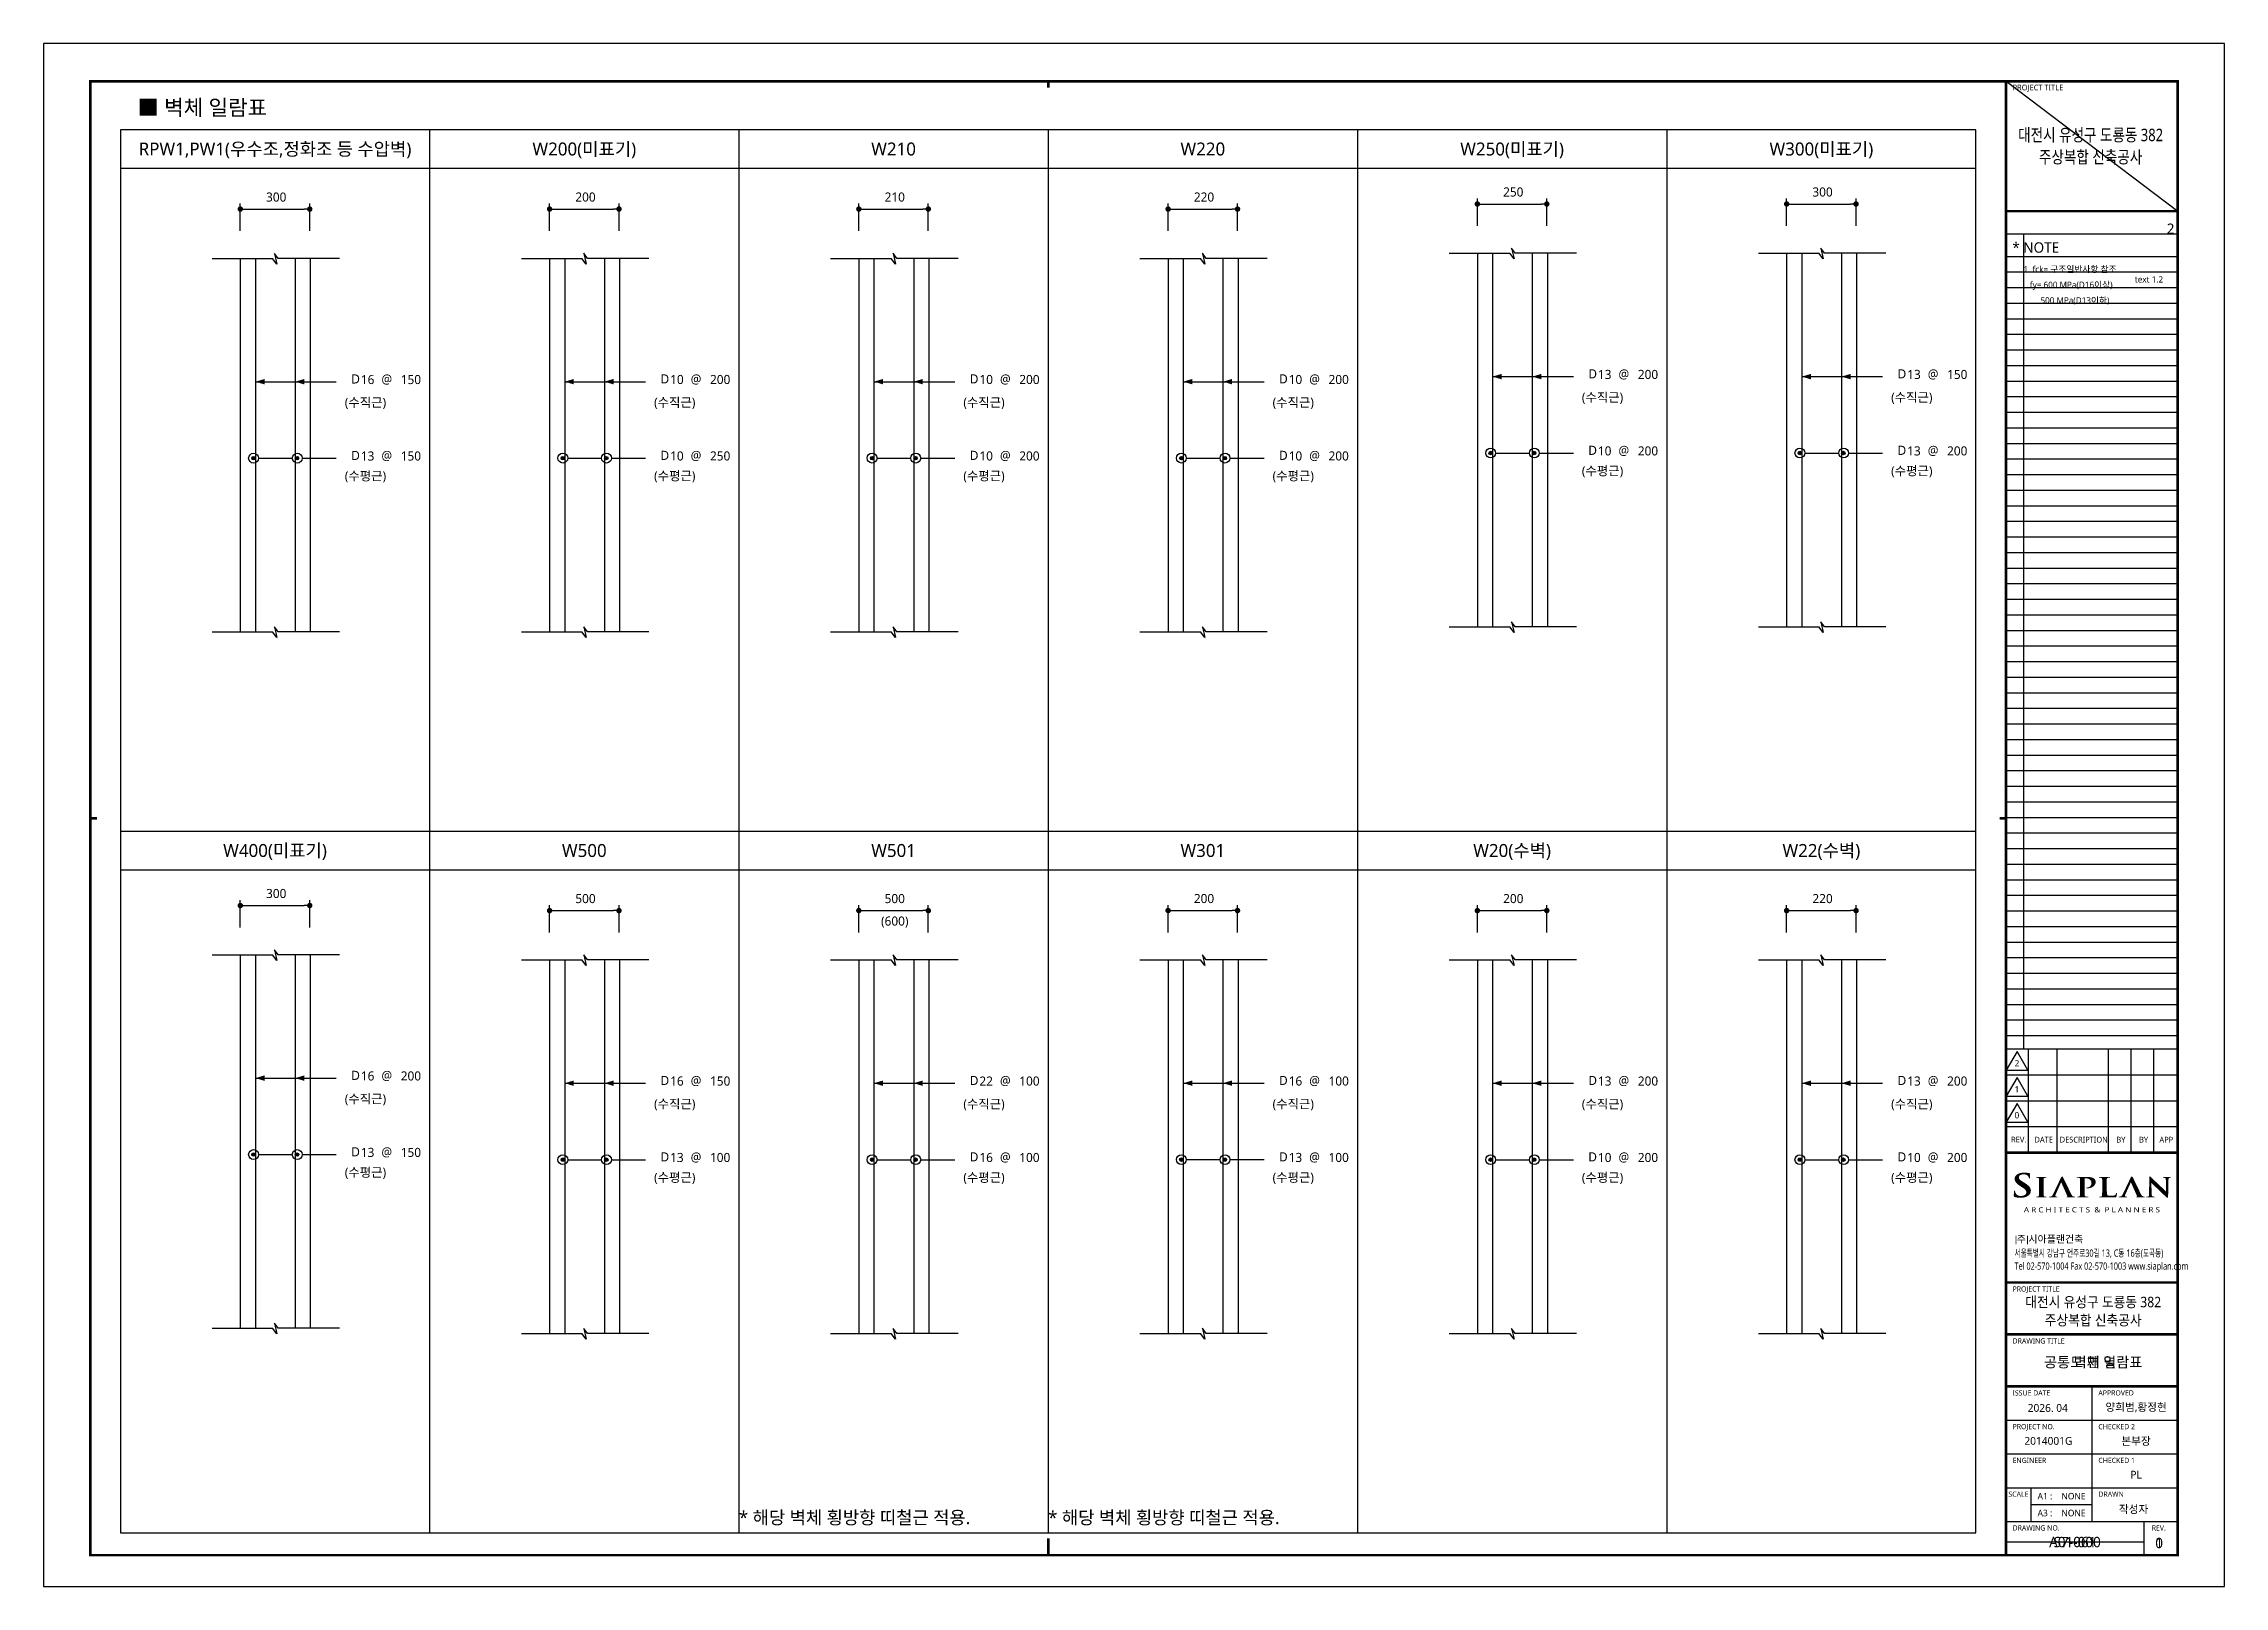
# Model space of a CAD drawing. Header units: millimetres. Extents: x 0 to 252030, y -124740 to 196020.
# Drawn here: x 25230 to 50430, y -35640 to -17820 of the extents above; entities that cross this region are included whole.
import ezdxf
from ezdxf.enums import TextEntityAlignment as Align

# ---------------------------------------------------------------- set-up
doc = ezdxf.new("R2010")
doc.units = ezdxf.units.MM
doc.header["$LTSCALE"] = 30
doc.layers.get('DEFPOINTS').update_dxf_attribs({"color": 142})
for name, color, linetype in [('0-SEC1', 3, 'Continuous'), ('AA-SHEET-TEXT', 3, 'Continuous'), ('S-TEXT', 3, 'Continuous'), ('S-TEXT-S-SYM', 6, 'Continuous'), ('S-철근', 3, 'Continuous'), ('TABLE-1', 3, 'Continuous'), ('TEX', 3, 'Continuous'), ('TEXT', 6, 'Continuous'), ('XR-FORM_(도룡동)$0$AA-SHEET', 9, 'Continuous'), ('XR-FORM_(도룡동)$0$Sheet', 7, 'Continuous'), ('XR-FORM_(도룡동)$0$Sheet-text', 3, 'Continuous'), ('XR-FORM_(도룡동)$0$TEXT', 3, 'Continuous')]:
    doc.layers.add(name, color=color, linetype=linetype)
doc.styles.add('XR-FORM$0$맑은고딕', font='malgun.ttf')
doc.styles.add('XR-FORM_(도룡동)$0$맑은고딕', font='malgun.ttf')
doc.styles.add('XR-FORM_(도룡동)$0$충북옥천_FORM$0$맑은고딕', font='malgun.ttf')
doc.styles.add('XR-FORM_(도룡동)$1$맑은고딕', font='malgun.ttf')
doc.styles.add('XR-FORM_(도룡동)$2$맑은고딕', font='malgun.ttf')
doc.styles.add('XR-FORM_(도룡동)$3$맑은고딕', font='malgun.ttf')
doc.styles.add('맑은 고딕', font='malgun.ttf')
doc.styles.add('맑은고딕', font='malgun.ttf')

msp = doc.modelspace()

# ---------------------------------------------------------------- texts
at = {"layer": 'AA-SHEET-TEXT'}
for s, style, p in [('공통 벽체 일람표', 'XR-FORM$0$맑은고딕', (48913.90026, -33050.0206)), ('S7-061', 'XR-FORM_(도룡동)$2$맑은고딕', (48703.50013, -35128.09032)), ('0', '맑은고딕', (49675.95675, -35138.92003))]:
    msp.add_text(s, height=120, dxfattribs=dict(at, style=style)).set_placement(p, align=Align.MIDDLE_CENTER)
for style, p in [('XR-FORM_(도룡동)$0$맑은고딕', (48825.41387, -34597.84788)), ('XR-FORM_(도룡동)$1$맑은고딕', (48825.41387, -34792.61602))]:
    msp.add_text('NONE', height=75, dxfattribs=dict(at, style=style)).set_placement(p, align=Align.MIDDLE_RIGHT)
at = {"layer": 'S-TEXT', "linetype": 'Continuous', "style": '맑은고딕'}
for s, p in [('300', (27917.90007, -19592.30335)), ('200', (31491.65007, -19591.79382)), ('210', (35065.40007, -19591.79382)), ('220', (38639.15007, -19591.79382)), ('250', (42212.90007, -19533.46636)), ('300', (45786.65007, -19533.46636)), ('300', (27917.90007, -27636.47484)), ('500', (31491.65007, -27695.31183)), ('500', (35065.40007, -27695.31183)), ('200', (38639.15007, -27694.80231)), ('200', (42212.90007, -27695.31183)), ('220', (45786.65007, -27695.31183)), ('(600)', (35065.40007, -27965.86495))]:
    msp.add_text(s, height=105, dxfattribs=at).set_placement(p, align=Align.MIDDLE)
at = {"layer": 'S-TEXT', "color": 0, "linetype": 'Continuous', "style": '맑은고딕'}
for s, p in [('16', (28974.35668, -21699.90877)), ('150', (29474.35668, -21699.90877)), ('10', (32548.10668, -21699.39925)), ('200', (33048.10668, -21699.39925)), ('10', (36121.85668, -21699.39925)), ('200', (36621.85668, -21699.39925)), ('10', (39695.60668, -21699.39925)), ('200', (40195.60668, -21699.39925)), ('13', (43269.35668, -21641.07178)), ('200', (43769.35668, -21641.07178)), ('13', (46843.10668, -21641.07178)), ('150', (47343.10668, -21641.07178)), ('13', (28974.04274, -22582.98936)), ('150', (29474.04274, -22582.98936)), ('10', (32547.79274, -22582.47984)), ('250', (33047.79274, -22582.47984)), ('10', (36121.54274, -22582.47984)), ('200', (36621.54274, -22582.47984)), ('10', (39695.29274, -22582.47984)), ('200', (40195.29274, -22582.47984)), ('10', (43269.04274, -22524.15237)), ('200', (43769.04274, -22524.15237)), ('13', (46842.79274, -22524.15237)), ('200', (47342.79274, -22524.15237)), ('16', (28974.35668, -29744.08027)), ('200', (29474.35668, -29744.08027)), ('16', (32548.10668, -29802.91726)), ('150', (33048.10668, -29802.91726)), ('22', (36121.85668, -29802.91726)), ('100', (36621.85668, -29802.91726)), ('16', (39695.60668, -29802.40773)), ('100', (40195.60668, -29802.40773)), ('13', (43269.35668, -29802.91726)), ('200', (43769.35668, -29802.91726)), ('13', (46843.10668, -29802.91726)), ('200', (47343.10668, -29802.91726)), ('13', (28974.04274, -30627.16086)), ('150', (29474.04274, -30627.16086)), ('13', (32547.79274, -30685.99785)), ('100', (33047.79274, -30685.99785)), ('16', (36121.54274, -30685.99785)), ('100', (36621.54274, -30685.99785)), ('13', (39695.29274, -30685.48832)), ('100', (40195.29274, -30685.48832)), ('10', (43269.04274, -30685.99785)), ('200', (43769.04274, -30685.99785)), ('10', (46842.79274, -30685.99785)), ('200', (47342.79274, -30685.99785))]:
    msp.add_text(s, height=105, dxfattribs=at).set_placement(p, align=Align.MIDDLE)
at = {"layer": 'TEX', "style": '맑은 고딕'}
for s, p in [('RPW1,PW1(우수조,정화조 등 수압벽)', (27904.12514, -19037.0165)), ('W200(미표기)', (31477.87514, -19037.0165)), ('W210', (35051.62514, -19037.0165)), ('W220', (38625.37514, -19037.0165)), ('W250(미표기)', (42199.12514, -19037.0165)), ('W300(미표기)', (45772.87514, -19037.0165)), ('W400(미표기)', (27904.12514, -27140.02499)), ('W500', (31477.87514, -27140.02499)), ('W501', (35051.62514, -27140.02499)), ('W301', (38625.37514, -27140.02499)), ('W20(수벽)', (42199.12514, -27140.02499)), ('W22(수벽)', (45772.87514, -27140.02499))]:
    msp.add_text(s, height=150, dxfattribs=at).set_placement(p, align=Align.MIDDLE_CENTER)
for s, p in [('1. fck= 구조일반사항 참조', (48109.3931, -20425.08095)), ('   fy= 600 MPa(D16이상) ', (48109.3931, -20605.08095)), ('        500 MPa(D13이하)', (48109.3931, -20785.08095))]:
    msp.add_text(s, height=72, dxfattribs=at).set_placement(p, align=Align.MIDDLE_LEFT)
at = {"layer": 'TEX', "linetype": 'Continuous', "style": '맑은고딕'}
for s, p in [('D       @    ', (29092.26317, -21699.90877)), ('D       @    ', (32666.01317, -21699.39925)), ('D       @    ', (36239.76317, -21699.39925)), ('D       @    ', (39813.51317, -21699.39925)), ('D       @    ', (43387.26317, -21641.07178)), ('D       @    ', (46961.01317, -21641.07178)), ('(수직근)', (28949.17919, -21969.1464)), ('(수직근)', (32522.92919, -21968.63687)), ('(수직근)', (36096.67919, -21968.63687)), ('(수직근)', (39670.42919, -21968.63687)), ('(수직근)', (43244.17919, -21910.3094)), ('(수직근)', (46817.92919, -21910.3094)), ('D       @    ', (29091.94923, -22582.98936)), ('D       @    ', (32665.69923, -22582.47984)), ('D       @    ', (36239.44923, -22582.47984)), ('D       @    ', (39813.19923, -22582.47984)), ('D       @    ', (43386.94923, -22524.15237)), ('D       @    ', (46960.69923, -22524.15237)), ('(수평근)', (28949.17919, -22818.06444)), ('(수평근)', (32522.92919, -22817.55492)), ('(수평근)', (36096.67919, -22817.55492)), ('(수평근)', (39670.42919, -22817.55492)), ('(수평근)', (43244.17919, -22759.22745)), ('(수평근)', (46817.92919, -22759.22745)), ('D       @    ', (29092.26317, -29744.08027)), ('(수직근)', (28949.17919, -30013.31789)), ('D       @    ', (32666.01317, -29802.91726)), ('D       @    ', (36239.76317, -29802.91726)), ('D       @    ', (39813.51317, -29802.40773)), ('D       @    ', (43387.26317, -29802.91726)), ('D       @    ', (46961.01317, -29802.91726)), ('(수직근)', (32522.92919, -30072.15488)), ('(수직근)', (36096.67919, -30072.15488)), ('(수직근)', (39670.42919, -30071.64535)), ('(수직근)', (43244.17919, -30072.15488)), ('(수직근)', (46817.92919, -30072.15488)), ('D       @    ', (29091.94923, -30627.16086)), ('D       @    ', (32665.69923, -30685.99785)), ('D       @    ', (36239.44923, -30685.99785)), ('D       @    ', (39813.19923, -30685.48832)), ('D       @    ', (43386.94923, -30685.99785)), ('D       @    ', (46960.69923, -30685.99785)), ('(수평근)', (28949.17919, -30862.23594)), ('(수평근)', (32522.92919, -30921.07293)), ('(수평근)', (36096.67919, -30921.07293)), ('(수평근)', (39670.42919, -30920.5634)), ('(수평근)', (43244.17919, -30921.07293)), ('(수평근)', (46817.92919, -30921.07293))]:
    msp.add_text(s, height=105, dxfattribs=at).set_placement(p, align=Align.MIDDLE)
at = {"layer": 'TEX', "style": '맑은고딕'}
for p in [(33264.75014, -34920.50857), (36838.50014, -34920.50857)]:
    msp.add_text('* 해당 벽체 횡방향 띠철근 적용.', height=150, dxfattribs=at).set_placement(p)
at = {"layer": 'TEXT', "style": '맑은 고딕'}
msp.add_text('■ 벽체 일람표', height=180, dxfattribs=at).set_placement((26316.07557, -18559.02203), align=Align.MIDDLE_LEFT)

# ---------------------------------------------------------------- blocks, each defined once
blk = doc.blocks.new('XR-FORM_(도룡동)$0$S')
at = {"layer": 'XR-FORM_(도룡동)$0$Sheet'}
h = blk.add_hatch(color=6, dxfattribs=at)
edge = h.paths.add_edge_path()
edge.add_spline(control_points=[(76338, 15545), (76338, 15545), (76295, 15571), (76295, 15571), (76172, 15645), (76132, 15687), (76132, 15744), (76132, 15817), (76203, 15865), (76313, 15865), (76409, 15865), (76454, 15832), (76479, 15807), (76511, 15775), (76518, 15737), (76518, 15729), (76518, 15711), (76524, 15702), (76538, 15702), (76557, 15702), (76559, 15724), (76559, 15744), (76559, 15811), (76562, 15848), (76564, 15870), (76564, 15870), (76565, 15890), (76565, 15890), (76565, 15905), (76548, 15908), (76540, 15909), (76494, 15919), (76430, 15930), (76333, 15930), (76119, 15930), (75970, 15833), (75970, 15695), (75970, 15588), (76037, 15502), (76202, 15401), (76202, 15401), (76273, 15357), (76273, 15357), (76398, 15281), (76423, 15225), (76423, 15165), (76423, 15099), (76352, 15030), (76220, 15030), (76155, 15030), (76041, 15045), (76002, 15150), (75994, 15172), (75988, 15197), (75988, 15211), (75988, 15217), (75988, 15236), (75968, 15236), (75948, 15236), (75946, 15209), (75945, 15201), (75945, 15201), (75945, 15197), (75945, 15197), (75943, 15174), (75938, 15104), (75938, 15040), (75938, 15011), (75943, 15004), (75970, 14994), (76035, 14972), (76103, 14962), (76198, 14962), (76298, 14962), (76379, 14979), (76447, 15013), (76575, 15079), (76595, 15177), (76595, 15230), (76595, 15347), (76528, 15430), (76338, 15545)], knot_values=[0, 0, 0, 0, 1, 1, 1, 2, 2, 2, 3, 3, 3, 4, 4, 4, 5, 5, 5, 6, 6, 6, 7, 7, 7, 8, 8, 8, 9, 9, 9, 10, 10, 10, 11, 11, 11, 12, 12, 12, 13, 13, 13, 14, 14, 14, 15, 15, 15, 16, 16, 16, 17, 17, 17, 18, 18, 18, 19, 19, 19, 20, 20, 20, 21, 21, 21, 22, 22, 22, 23, 23, 23, 24, 24, 24, 25, 25, 25, 26, 26, 26, 27, 27, 27, 27], degree=3, periodic=0)
h = blk.add_hatch(color=6, dxfattribs=at)
edge = h.paths.add_edge_path()
edge.add_spline(control_points=[(77180, 15007), (77180, 15007), (77166, 15007), (77166, 15007), (77156, 15007), (77148, 15007), (77134, 15009), (77098, 15014), (77093, 15029), (77089, 15056), (77084, 15098), (77084, 15641), (77086, 15677), (77089, 15714), (77100, 15725), (77131, 15729), (77143, 15731), (77153, 15732), (77163, 15732), (77163, 15732), (77180, 15732), (77180, 15732), (77188, 15732), (77195, 15739), (77195, 15747), (77195, 15755), (77188, 15761), (77180, 15761), (77180, 15761), (76814, 15761), (76814, 15761), (76806, 15761), (76800, 15755), (76800, 15747), (76800, 15739), (76806, 15732), (76814, 15732), (76814, 15732), (76832, 15732), (76832, 15732), (76847, 15732), (76860, 15730), (76871, 15728), (76897, 15723), (76909, 15710), (76912, 15677), (76912, 15677), (76912, 15677), (76912, 15677), (76914, 15650), (76915, 15103), (76908, 15057), (76904, 15025), (76895, 15014), (76873, 15011), (76858, 15008), (76843, 15007), (76827, 15007), (76826, 15007), (76814, 15007), (76814, 15007), (76806, 15007), (76800, 15000), (76800, 14992), (76800, 14984), (76806, 14977), (76814, 14977), (76814, 14977), (77180, 14977), (77180, 14977), (77188, 14977), (77195, 14984), (77195, 14992), (77195, 15000), (77188, 15007), (77180, 15007)], knot_values=[0, 0, 0, 0, 1, 1, 1, 2, 2, 2, 3, 3, 3, 4, 4, 4, 5, 5, 5, 6, 6, 6, 7, 7, 7, 8, 8, 8, 9, 9, 9, 10, 10, 10, 11, 11, 11, 12, 12, 12, 13, 13, 13, 14, 14, 14, 15, 15, 15, 16, 16, 16, 17, 17, 17, 18, 18, 18, 19, 19, 19, 20, 20, 20, 21, 21, 21, 22, 22, 22, 23, 23, 23, 24, 24, 24, 25, 25, 25, 25], degree=3, periodic=0)
h = blk.add_hatch(color=6, dxfattribs=at)
edge = h.paths.add_edge_path()
edge.add_spline(control_points=[(78289, 15008), (78289, 15008), (78256, 15008), (78256, 15008), (78252, 15008), (78248, 15009), (78243, 15010), (78220, 15014), (78192, 15028), (78158, 15085), (78158, 15085), (77848, 15727), (77836, 15749), (77824, 15773), (77816, 15784), (77802, 15784), (77787, 15784), (77771, 15771), (77757, 15741), (77757, 15741), (77450, 15097), (77450, 15097), (77424, 15042), (77401, 15015), (77350, 15010), (77342, 15009), (77328, 15008), (77317, 15008), (77317, 15008), (77304, 15008), (77304, 15008), (77298, 15008), (77292, 15002), (77292, 14994), (77292, 14987), (77298, 14980), (77304, 14980), (77304, 14980), (77609, 14980), (77609, 14980), (77615, 14980), (77621, 14987), (77621, 14994), (77621, 15002), (77615, 15008), (77609, 15008), (77609, 15008), (77576, 15008), (77576, 15008), (77539, 15008), (77534, 15021), (77534, 15033), (77534, 15044), (77540, 15068), (77552, 15094), (77552, 15094), (77762, 15561), (77762, 15561), (77762, 15561), (78005, 15016), (78004, 15016), (78005, 15014), (78005, 15012), (78004, 15010), (78003, 15008), (78001, 15008), (77998, 15008), (77998, 15008), (77984, 15008), (77984, 15008), (77978, 15008), (77972, 15002), (77972, 14994), (77972, 14987), (77978, 14980), (77984, 14980), (77984, 14980), (78289, 14980), (78289, 14980), (78295, 14980), (78301, 14987), (78301, 14994), (78301, 15002), (78295, 15008), (78289, 15008)], knot_values=[0, 0, 0, 0, 1, 1, 1, 2, 2, 2, 3, 3, 3, 4, 4, 4, 5, 5, 5, 6, 6, 6, 7, 7, 7, 8, 8, 8, 9, 9, 9, 10, 10, 10, 11, 11, 11, 12, 12, 12, 13, 13, 13, 14, 14, 14, 15, 15, 15, 16, 16, 16, 17, 17, 17, 18, 18, 18, 19, 19, 19, 20, 20, 20, 21, 21, 21, 22, 22, 22, 23, 23, 23, 24, 24, 24, 25, 25, 25, 26, 26, 26, 27, 27, 27, 28, 28, 28, 28], degree=3, periodic=0)
h = blk.add_hatch(color=250, dxfattribs=at)
edge = h.paths.add_edge_path()
edge.add_spline(control_points=[(78762, 15355), (78740, 15355), (78721, 15354), (78721, 15339), (78721, 15329), (78732, 15327), (78739, 15326), (78739, 15326), (78761, 15325), (78768, 15325), (78956, 15325), (79092, 15431), (79092, 15577), (79092, 15629), (79059, 15678), (79025, 15703), (79003, 15719), (78945, 15762), (78781, 15762), (78781, 15762), (78772, 15762), (78771, 15762), (78771, 15762), (78376, 15762), (78376, 15762), (78367, 15762), (78360, 15756), (78360, 15748), (78360, 15740), (78367, 15734), (78376, 15734), (78376, 15734), (78423, 15734), (78423, 15734), (78429, 15733), (78435, 15733), (78438, 15732), (78480, 15725), (78488, 15709), (78491, 15677), (78491, 15677), (78491, 15677), (78491, 15677), (78493, 15651), (78494, 15108), (78487, 15062), (78481, 15030), (78474, 15013), (78453, 15010), (78437, 15007), (78422, 15006), (78407, 15006), (78406, 15006), (78396, 15006), (78396, 15006), (78387, 15006), (78380, 14999), (78380, 14991), (78380, 14983), (78387, 14977), (78396, 14977), (78396, 14977), (78791, 14977), (78791, 14977), (78800, 14977), (78807, 14983), (78807, 14991), (78807, 14999), (78800, 15006), (78791, 15006), (78791, 15006), (78781, 15006), (78781, 15006), (78761, 15006), (78733, 15008), (78715, 15010), (78681, 15013), (78672, 15031), (78668, 15061), (78662, 15105), (78662, 15684), (78662, 15690), (78662, 15699), (78664, 15704), (78669, 15705), (78679, 15708), (78707, 15709), (78729, 15709), (78757, 15709), (78810, 15704), (78857, 15670), (78924, 15623), (78931, 15562), (78931, 15520), (78931, 15418), (78833, 15355), (78762, 15355)], knot_values=[0, 0, 0, 0, 1, 1, 1, 2, 2, 2, 3, 3, 3, 4, 4, 4, 5, 5, 5, 6, 6, 6, 7, 7, 7, 8, 8, 8, 9, 9, 9, 10, 10, 10, 11, 11, 11, 12, 12, 12, 13, 13, 13, 14, 14, 14, 15, 15, 15, 16, 16, 16, 17, 17, 17, 18, 18, 18, 19, 19, 19, 20, 20, 20, 21, 21, 21, 22, 22, 22, 23, 23, 23, 24, 24, 24, 25, 25, 25, 26, 26, 26, 27, 27, 27, 28, 28, 28, 29, 29, 29, 30, 30, 30, 31, 31, 31, 32, 32, 32, 32], degree=3, periodic=0)
h = blk.add_hatch(color=250, dxfattribs=at)
edge = h.paths.add_edge_path()
edge.add_spline(control_points=[(79896, 15147), (79880, 15147), (79878, 15134), (79877, 15128), (79875, 15109), (79860, 15082), (79845, 15069), (79815, 15043), (79768, 15042), (79696, 15042), (79592, 15042), (79561, 15049), (79541, 15063), (79541, 15063), (79541, 15063), (79541, 15063), (79522, 15076), (79515, 15314), (79515, 15460), (79515, 15617), (79515, 15645), (79518, 15677), (79521, 15714), (79532, 15724), (79562, 15729), (79578, 15731), (79599, 15732), (79612, 15732), (79620, 15732), (79633, 15732), (79638, 15739), (79640, 15742), (79641, 15745), (79641, 15748), (79641, 15756), (79634, 15762), (79626, 15762), (79626, 15762), (79235, 15762), (79235, 15762), (79226, 15762), (79220, 15756), (79220, 15748), (79220, 15743), (79222, 15738), (79227, 15736), (79227, 15735), (79229, 15735), (79229, 15734), (79235, 15732), (79243, 15732), (79247, 15732), (79265, 15732), (79280, 15731), (79290, 15729), (79331, 15722), (79340, 15709), (79342, 15677), (79344, 15651), (79345, 15108), (79338, 15062), (79332, 15030), (79326, 15013), (79304, 15010), (79290, 15007), (79276, 15006), (79262, 15006), (79262, 15006), (79245, 15006), (79245, 15006), (79237, 15006), (79230, 14999), (79230, 14991), (79230, 14983), (79237, 14977), (79245, 14977), (79245, 14977), (79615, 14977), (79615, 14977), (79615, 14977), (79805, 14976), (79805, 14976), (79874, 14976), (79882, 14981), (79891, 15006), (79901, 15036), (79910, 15113), (79910, 15125), (79910, 15135), (79910, 15147), (79896, 15147)], knot_values=[0, 0, 0, 0, 1, 1, 1, 2, 2, 2, 3, 3, 3, 4, 4, 4, 5, 5, 5, 6, 6, 6, 7, 7, 7, 8, 8, 8, 9, 9, 9, 10, 10, 10, 11, 11, 11, 12, 12, 12, 13, 13, 13, 14, 14, 14, 15, 15, 15, 16, 16, 16, 17, 17, 17, 18, 18, 18, 19, 19, 19, 20, 20, 20, 21, 21, 21, 22, 22, 22, 23, 23, 23, 24, 24, 24, 25, 25, 25, 26, 26, 26, 27, 27, 27, 28, 28, 28, 29, 29, 29, 30, 30, 30, 30], degree=3, periodic=0)
h = blk.add_hatch(color=250, dxfattribs=at)
edge = h.paths.add_edge_path()
edge.add_spline(control_points=[(80974, 15008), (80974, 15008), (80942, 15008), (80942, 15008), (80937, 15008), (80933, 15009), (80928, 15010), (80905, 15014), (80878, 15028), (80843, 15085), (80843, 15085), (80533, 15727), (80521, 15749), (80509, 15773), (80501, 15784), (80487, 15784), (80472, 15784), (80457, 15771), (80442, 15741), (80442, 15741), (80135, 15097), (80135, 15097), (80109, 15042), (80086, 15015), (80035, 15010), (80027, 15009), (80013, 15008), (80002, 15008), (80002, 15008), (79989, 15008), (79989, 15008), (79983, 15008), (79977, 15002), (79977, 14994), (79977, 14987), (79983, 14980), (79989, 14980), (79989, 14980), (80294, 14980), (80294, 14980), (80300, 14980), (80306, 14987), (80306, 14994), (80306, 15002), (80300, 15008), (80294, 15008), (80294, 15008), (80261, 15008), (80261, 15008), (80224, 15008), (80219, 15021), (80219, 15033), (80219, 15044), (80225, 15068), (80237, 15094), (80237, 15094), (80447, 15561), (80447, 15561), (80447, 15561), (80690, 15016), (80690, 15016), (80690, 15014), (80690, 15012), (80689, 15010), (80688, 15008), (80686, 15008), (80683, 15008), (80683, 15008), (80669, 15008), (80669, 15008), (80663, 15008), (80657, 15002), (80657, 14994), (80657, 14987), (80663, 14980), (80669, 14980), (80669, 14980), (80974, 14980), (80974, 14980), (80980, 14980), (80986, 14987), (80986, 14994), (80986, 15002), (80980, 15008), (80974, 15008)], knot_values=[0, 0, 0, 0, 1, 1, 1, 2, 2, 2, 3, 3, 3, 4, 4, 4, 5, 5, 5, 6, 6, 6, 7, 7, 7, 8, 8, 8, 9, 9, 9, 10, 10, 10, 11, 11, 11, 12, 12, 12, 13, 13, 13, 14, 14, 14, 15, 15, 15, 16, 16, 16, 17, 17, 17, 18, 18, 18, 19, 19, 19, 20, 20, 20, 21, 21, 21, 22, 22, 22, 23, 23, 23, 24, 24, 24, 25, 25, 25, 26, 26, 26, 27, 27, 27, 28, 28, 28, 28], degree=3, periodic=0)
h = blk.add_hatch(color=250, dxfattribs=at)
edge = h.paths.add_edge_path()
edge.add_spline(control_points=[(81976, 15761), (81976, 15761), (81692, 15761), (81692, 15761), (81686, 15761), (81681, 15755), (81681, 15747), (81681, 15739), (81686, 15732), (81692, 15732), (81692, 15732), (81700, 15732), (81702, 15732), (81718, 15732), (81744, 15732), (81760, 15726), (81783, 15717), (81794, 15705), (81795, 15641), (81795, 15641), (81806, 15233), (81806, 15224), (81806, 15224), (81806, 15202), (81806, 15202), (81797, 15210), (81212, 15762), (81212, 15762), (81199, 15775), (81187, 15784), (81176, 15784), (81158, 15784), (81158, 15750), (81158, 15740), (81158, 15740), (81148, 15134), (81148, 15134), (81147, 15045), (81143, 15018), (81117, 15011), (81101, 15006), (81079, 15006), (81068, 15006), (81067, 15006), (81057, 15006), (81057, 15006), (81051, 15006), (81046, 14999), (81046, 14991), (81046, 14983), (81051, 14976), (81057, 14976), (81057, 14976), (81353, 14976), (81353, 14976), (81359, 14976), (81364, 14983), (81364, 14991), (81364, 14999), (81359, 15006), (81353, 15006), (81353, 15006), (81342, 15006), (81340, 15006), (81324, 15006), (81303, 15006), (81284, 15013), (81268, 15018), (81251, 15035), (81248, 15122), (81248, 15122), (81237, 15522), (81236, 15534), (81241, 15530), (81780, 15014), (81821, 14978), (81833, 14966), (81851, 14966), (81864, 14966), (81880, 14966), (81882, 14986), (81882, 15002), (81882, 15002), (81894, 15649), (81894, 15649), (81895, 15706), (81903, 15722), (81931, 15729), (81944, 15732), (81952, 15732), (81963, 15732), (81965, 15732), (81976, 15732), (81976, 15732), (81982, 15732), (81987, 15739), (81987, 15747), (81987, 15755), (81982, 15761), (81976, 15761)], knot_values=[0, 0, 0, 0, 1, 1, 1, 2, 2, 2, 3, 3, 3, 4, 4, 4, 5, 5, 5, 6, 6, 6, 7, 7, 7, 8, 8, 8, 9, 9, 9, 10, 10, 10, 11, 11, 11, 12, 12, 12, 13, 13, 13, 14, 14, 14, 15, 15, 15, 16, 16, 16, 17, 17, 17, 18, 18, 18, 19, 19, 19, 20, 20, 20, 21, 21, 21, 22, 22, 22, 23, 23, 23, 24, 24, 24, 25, 25, 25, 26, 26, 26, 27, 27, 27, 28, 28, 28, 29, 29, 29, 30, 30, 30, 31, 31, 31, 32, 32, 32, 33, 33, 33, 33], degree=3, periodic=0)
at = {"layer": 'DEFPOINTS'}
for p, q in [((75750, 52950), (82250, 52950)), ((75640, 52073), (82226, 52073)), ((76315, 52073), (76315, 20700)), ((82250, 51196), (75640, 51196)), ((82250, 50596), (75640, 50596)), ((82250, 49996), (75640, 49996)), ((82250, 49396), (75640, 49396)), ((82250, 48796), (75640, 48796)), ((82250, 48196), (75640, 48196)), ((82250, 47596), (75640, 47596)), ((82250, 46996), (75640, 46996)), ((82250, 46396), (75640, 46396)), ((82250, 45796), (75640, 45796)), ((82250, 45196), (75640, 45196)), ((82250, 44596), (75640, 44596)), ((82250, 43996), (75640, 43996)), ((82250, 43396), (75640, 43396)), ((82250, 42796), (75640, 42796)), ((82250, 42196), (75640, 42196)), ((82250, 41596), (75640, 41596)), ((82250, 40996), (75640, 40996)), ((82250, 40396), (75640, 40396)), ((82250, 39796), (75640, 39796)), ((82250, 39196), (75640, 39196)), ((82250, 38596), (75640, 38596)), ((82250, 37996), (75640, 37996)), ((82250, 37396), (75640, 37396)), ((82250, 36796), (75640, 36796)), ((82250, 36196), (75640, 36196)), ((82250, 35596), (75640, 35596)), ((82250, 34996), (75640, 34996)), ((82250, 34396), (75640, 34396)), ((82250, 33796), (75640, 33796)), ((82250, 33196), (75640, 33196)), ((82250, 32596), (75640, 32596)), ((82250, 31996), (75640, 31996)), ((82250, 31396), (75640, 31396)), ((82250, 30796), (75640, 30796)), ((82250, 30196), (75640, 30196)), ((82250, 29596), (75640, 29596)), ((82250, 28996), (75640, 28996)), ((82250, 28396), (75640, 28396)), ((82250, 27796), (75640, 27796)), ((82250, 27196), (75640, 27196)), ((82250, 26596), (75640, 26596)), ((82250, 25996), (75640, 25996)), ((82250, 25396), (75640, 25396)), ((82250, 24796), (75640, 24796)), ((82250, 24196), (75640, 24196)), ((82250, 23596), (75640, 23596)), ((82250, 22996), (75640, 22996)), ((82250, 22396), (75640, 22396)), ((82250, 21796), (75640, 21796)), ((82250, 21196), (75640, 21196)), ((80950, 1706), (75640, 1706))]:
    blk.add_line(p, q, dxfattribs=at)
at = {"layer": 'XR-FORM_(도룡동)$0$AA-SHEET', "const_width": 99.9}
blk.add_lwpolyline([(75750, 52950), (82250, 52950)], dxfattribs=at)
at = {"layer": 'XR-FORM_(도룡동)$0$Sheet'}
for p, q in [((75590, 20700), (82204, 20700)), ((76490, 20700), (76490, 16700)), ((77590, 20700), (77590, 16700)), ((79575, 20700), (79575, 16700)), ((80450, 20700), (80450, 16700)), ((81325, 20700), (81325, 16700)), ((75640, 19700), (82254, 19700)), ((75640, 18700), (82254, 18700)), ((75640, 17700), (82254, 17700)), ((78945, 7700), (78945, 2500)), ((75640, 6400), (82250, 6400)), ((75640, 5100), (82250, 5100)), ((75640, 3800), (82250, 3800)), ((76591, 3798), (76591, 2500)), ((76591, 3149), (78945, 3149)), ((75640, 2500), (82250, 2500)), ((80950, 2500), (80950, 1200))]:
    blk.add_line(p, q, dxfattribs=at)
at = {"layer": 'XR-FORM_(도룡동)$0$Sheet', "const_width": 100}
blk.add_lwpolyline([(1850, 57950), (82250, 57950), (82250, 1200), (1850, 1200)], close=True, dxfattribs=at)
at = {"layer": 'XR-FORM_(도룡동)$0$Sheet', "linetype": 'Continuous', "const_width": 100}
for points in [[(38745, 57950), (38745, 57700)], [(2100, 29575), (1850, 29575)], [(75640, 29575), (75390, 29575)], [(38745, 1846), (38745, 1200)]]:
    blk.add_lwpolyline(points, dxfattribs=at)
at = {"layer": 'XR-FORM_(도룡동)$0$Sheet', "const_width": 100}
for points in [[(75640, 57950), (75640, 1200)], [(75640, 52950), (82250, 52950)], [(75640, 16700), (82250, 16700)], [(75640, 11700), (82250, 11700)], [(75640, 9700), (82250, 9700)], [(75640, 7700), (82250, 7700)]]:
    blk.add_lwpolyline(points, dxfattribs=at)
at = {"layer": 'XR-FORM_(도룡동)$0$Sheet'}
for points in [[(76065, 20589), (75650, 19869), (76481, 19869)], [(76065, 19589), (75650, 18869), (76481, 18869)], [(76065, 18589), (75650, 17869), (76481, 17869)]]:
    blk.add_lwpolyline(points, close=True, dxfattribs=at)
at = {"layer": 'XR-FORM_(도룡동)$0$Sheet', "color": 3, "const_width": 28}
for points in [[(76026, 13508), (76026, 13172)], [(76466, 13508), (76466, 13172)]]:
    blk.add_lwpolyline(points, dxfattribs=at)
at = {"layer": 'DEFPOINTS', "style": 'XR-FORM_(도룡동)$3$맑은고딕'}
blk.add_text('2', height=400, dxfattribs=at).set_placement((82126, 52273), align=Align.MIDDLE_RIGHT)
blk.add_text('text 1.2', height=240, dxfattribs=at).set_placement((80599, 50202))
blk.add_text('도 면 명', height=400, dxfattribs=at).set_placement((78996, 8633), align=Align.MIDDLE_CENTER)
at = {"layer": 'XR-FORM_(도룡동)$0$Sheet', "style": 'XR-FORM_(도룡동)$3$맑은고딕'}
for s, height, p in [('PROJECT TITLE', 220, (75890, 57600)), ('PROJECT TITLE', 200, (75890, 11350)), ('DRAWING TITLE', 200, (75890, 9350)), ('ISSUE DATE', 200, (75890, 7350)), ('APPROVED', 200, (79195, 7350)), ('PROJECT NO. ', 200, (75890, 6050)), ('CHECKED 2 ', 200, (79195, 6050)), ('ENGINEER', 200, (75890, 4750)), ('CHECKED 1 ', 200, (79195, 4750)), ('SCALE', 200, (75730, 3450)), ('DRAWN', 200, (79195, 3450)), ('DRAWING NO.', 200, (75890, 2150)), ('REV.', 200, (81250, 2150))]:
    blk.add_text(s, height=height, dxfattribs=at).set_placement(p)
for s, height, p in [('2', 240, (76059, 20140)), ('1', 240, (76059, 19140)), ('0', 240, (76059, 18140)), (' REV.', 220, (76090, 17200)), ('DATE', 220, (77090, 17200)), ('DESCRIPTION', 220, (78632, 17200)), ('BY', 220, (80062, 17200)), ('BY', 220, (80938, 17200)), ('APP', 220, (81812, 17200))]:
    blk.add_text(s, height=height, dxfattribs=at).set_placement(p, align=Align.MIDDLE)
at = {"layer": 'XR-FORM_(도룡동)$0$Sheet', "color": 3, "style": 'XR-FORM_(도룡동)$3$맑은고딕', "width": 1.2}
blk.add_text('A R C H I T E C T S  &  P L A N N E R S', height=200, dxfattribs=at).set_placement((78947, 14500), align=Align.MIDDLE_CENTER)
at = {"layer": 'XR-FORM_(도룡동)$0$Sheet', "color": 3, "style": 'XR-FORM_(도룡동)$3$맑은고딕'}
blk.add_text('주 시아플랜건축', height=280, dxfattribs=at).set_placement((76057, 13372), align=Align.MIDDLE_LEFT)
at = {"layer": 'XR-FORM_(도룡동)$0$Sheet', "color": 3, "style": 'XR-FORM_(도룡동)$3$맑은고딕', "width": 0.65}
for s, p in [('서울특별시 강남구 언주로30길 13, C동 16층(도곡동)', (75966, 12833)), ('Tel 02-570-1004 Fax 02-570-1003 www.siaplan.com', (75966, 12333))]:
    blk.add_text(s, height=280, dxfattribs=at).set_placement(p, align=Align.MIDDLE_LEFT)
at = {"layer": 'XR-FORM_(도룡동)$0$Sheet-text', "style": 'XR-FORM_(도룡동)$3$맑은고딕'}
blk.add_text('* NOTE', height=400, dxfattribs=at).set_placement((75881, 51550), align=Align.MIDDLE_LEFT)
at = {"layer": 'XR-FORM_(도룡동)$0$TEXT'}
for s, height, style, p in [('2026. 04', 300, 'XR-FORM_(도룡동)$3$맑은고딕', (77247, 6870)), ('A1 : ', 250, 'XR-FORM_(도룡동)$0$충북옥천_FORM$0$맑은고딕', (77179, 3474)), ('A3 : ', 250, 'XR-FORM_(도룡동)$0$충북옥천_FORM$0$맑은고딕', (77179, 2825))]:
    blk.add_text(s, height=height, dxfattribs=dict(at, style=style)).set_placement(p, align=Align.MIDDLE_CENTER)
at = {"layer": 'XR-FORM_(도룡동)$0$TEXT', "style": 'XR-FORM_(도룡동)$3$맑은고딕'}
blk.add_text('양희범,황정현', height=300, dxfattribs=at).set_placement((80649, 6901), align=Align.MIDDLE)
blk = doc.blocks.new('XR-FORM_(도룡동)', base_point=(101.33, -56114.51))
at = {"layer": 'DEFPOINTS'}
blk.add_line((377.95, 289.75), (411, 264.75), dxfattribs=at)
blk.add_lwpolyline([(0, 0), (420, 0), (420, 297), (0, 297)], close=True, dxfattribs=at)
at = {"xscale": 0.005, "yscale": 0.005, "zscale": 0.005}
blk.add_blockref('XR-FORM_(도룡동)$0$S', (-0.25, 0), dxfattribs=at)
at = {"layer": 'DEFPOINTS', "style": 'XR-FORM_(도룡동)$3$맑은고딕'}
for s, p in [('2014001G', (386.1, 28.01)), ('본부장', (402.99, 28.01)), ('PL', (402.99, 21.51))]:
    blk.add_text(s, height=1.5, dxfattribs=at).set_placement(p, align=Align.MIDDLE)
for p in [(393.26, 17.37), (393.26, 14.12)]:
    blk.add_text('NONE', height=1.25, dxfattribs=at).set_placement(p, align=Align.MIDDLE_RIGHT)
for s, height, p in [('작성자', 1.5, (402.51, 14.85)), ('A01-000', 2, (391.22, 8.53))]:
    blk.add_text(s, height=height, dxfattribs=at).set_placement(p, align=Align.MIDDLE_CENTER)
at = {"layer": 'XR-FORM_(도룡동)$0$Sheet-text', "style": 'XR-FORM_(도룡동)$3$맑은고딕', "width": 0.8}
for s, p in [('대전시 유성구 도룡동 382', (394.23, 279.42)), ('주상복합 신축공사', (394.23, 275.17))]:
    blk.add_text(s, height=2.4, dxfattribs=at).set_placement(p, align=Align.MIDDLE_CENTER)
at = {"layer": 'XR-FORM_(도룡동)$0$TEXT', "style": 'XR-FORM_(도룡동)$3$맑은고딕', "width": 0.9}
for s, p in [('대전시 유성구 도룡동 382', (394.73, 54.74)), ('주상복합 신축공사', (394.73, 51.24))]:
    blk.add_text(s, height=2, dxfattribs=at).set_placement(p, align=Align.MIDDLE_CENTER)
at = {"layer": 'XR-FORM_(도룡동)$0$TEXT', "style": 'XR-FORM_(도룡동)$3$맑은고딕'}
blk.add_text('1', height=2, dxfattribs=at).set_placement((407.43, 8.35), align=Align.MIDDLE_CENTER)
blk = doc.blocks.new('_Dot')
at = {"color": 0, "linetype": 'ByBlock', "lineweight": -2}
blk.add_line((-0.5, 0), (-1, 0), dxfattribs=at)
at = {"color": 0, "linetype": 'ByBlock', "const_width": 0.5}
blk.add_lwpolyline([(-0.25, 0, 1), (0.25, 0, 1)], format="xyb", close=True, dxfattribs=at)

# ---------------------------------------------------------------- hatches: boundary and pattern name
for points in [[(27635.87867, -22608.26128, 1), (27676.18007, -22608.26128, 1)], [(28138.41753, -22608.26128, 1), (28178.71894, -22608.26128, 1)], [(31209.62867, -22607.75175, 1), (31249.93007, -22607.75175, 1)], [(31712.16753, -22607.75175, 1), (31752.46894, -22607.75175, 1)], [(34783.37867, -22607.75175, 1), (34823.68007, -22607.75175, 1)], [(35285.91753, -22607.75175, 1), (35326.21894, -22607.75175, 1)], [(38357.12867, -22607.75175, 1), (38397.43007, -22607.75175, 1)], [(38859.66753, -22607.75175, 1), (38899.96894, -22607.75175, 1)], [(41930.87867, -22549.42429, 1), (41971.18007, -22549.42429, 1)], [(42433.41753, -22549.42429, 1), (42473.71894, -22549.42429, 1)], [(45504.62867, -22549.42429, 1), (45544.93007, -22549.42429, 1)], [(46007.16753, -22549.42429, 1), (46047.46894, -22549.42429, 1)], [(27635.87867, -30652.43277, 1), (27676.18007, -30652.43277, 1)], [(28138.41753, -30652.43277, 1), (28178.71894, -30652.43277, 1)], [(31209.62867, -30711.26976, 1), (31249.93007, -30711.26976, 1)], [(31712.16753, -30711.26976, 1), (31752.46894, -30711.26976, 1)], [(34783.37867, -30711.26976, 1), (34823.68007, -30711.26976, 1)], [(35285.91753, -30711.26976, 1), (35326.21894, -30711.26976, 1)], [(38357.12867, -30710.76024, 1), (38397.43007, -30710.76024, 1)], [(38859.66753, -30710.76024, 1), (38899.96894, -30710.76024, 1)], [(41930.87867, -30711.26976, 1), (41971.18007, -30711.26976, 1)], [(42433.41753, -30711.26976, 1), (42473.71894, -30711.26976, 1)], [(45504.62867, -30711.26976, 1), (45544.93007, -30711.26976, 1)], [(46007.16753, -30711.26976, 1), (46047.46894, -30711.26976, 1)]]:
    msp.add_hatch(color=6).paths.add_polyline_path(points)

# ---------------------------------------------------------------- linework, layer by layer
at = {"color": 0, "linetype": 'ByBlock'}
for p, q in [((41798.03564, -19924.77892), (41798.03564, -19609.4793)), ((42600.21464, -19924.77892), (42600.21464, -19609.4793)), ((45371.78564, -19924.77892), (45371.78564, -19609.4793)), ((46173.96464, -19924.77892), (46173.96464, -19609.4793)), ((27503.03564, -19983.61591), (27503.03564, -19668.31629)), ((27566.03564, -19731.31629), (28242.21464, -19731.31629)), ((28305.21464, -19983.61591), (28305.21464, -19668.31629)), ((31076.78564, -19983.10638), (31076.78564, -19667.80677)), ((31139.78564, -19730.80677), (31815.96464, -19730.80677)), ((31878.96464, -19983.10638), (31878.96464, -19667.80677)), ((34650.53564, -19983.10638), (34650.53564, -19667.80677)), ((34713.53564, -19730.80677), (35389.71464, -19730.80677)), ((35452.71464, -19983.10638), (35452.71464, -19667.80677)), ((38224.28564, -19983.10638), (38224.28564, -19667.80677)), ((38287.28564, -19730.80677), (38963.46464, -19730.80677)), ((39026.46464, -19983.10638), (39026.46464, -19667.80677)), ((41861.03564, -19672.4793), (42537.21464, -19672.4793)), ((45434.78564, -19672.4793), (46110.96464, -19672.4793)), ((27503.03564, -28027.7874), (27503.03564, -27712.48779)), ((28305.21464, -28027.7874), (28305.21464, -27712.48779)), ((27566.03564, -27775.48779), (28242.21464, -27775.48779)), ((31076.78564, -28086.62439), (31076.78564, -27771.32478)), ((31139.78564, -27834.32478), (31815.96464, -27834.32478)), ((31878.96464, -28086.62439), (31878.96464, -27771.32478)), ((34650.53564, -28086.62439), (34650.53564, -27771.32478)), ((34713.53564, -27834.32478), (35389.71464, -27834.32478)), ((35452.71464, -28086.62439), (35452.71464, -27771.32478)), ((38224.28564, -28086.11487), (38224.28564, -27770.81525)), ((38287.28564, -27833.81525), (38963.46464, -27833.81525)), ((39026.46464, -28086.11487), (39026.46464, -27770.81525)), ((41798.03564, -28086.62439), (41798.03564, -27771.32478)), ((41861.03564, -27834.32478), (42537.21464, -27834.32478)), ((42600.21464, -28086.62439), (42600.21464, -27771.32478)), ((45371.78564, -28086.62439), (45371.78564, -27771.32478)), ((45434.78564, -27834.32478), (46110.96464, -27834.32478)), ((46173.96464, -28086.62439), (46173.96464, -27771.32478))]:
    msp.add_line(p, q, dxfattribs=at)
for p, q in [((27503.03564, -20300.71281), (27503.03564, -24614.95281)), ((28311.95564, -20300.71281), (28311.95564, -24614.95281)), ((31076.78564, -20300.20328), (31076.78564, -24614.44328)), ((31885.70564, -20300.20328), (31885.70564, -24614.44328)), ((34650.53564, -20300.20328), (34650.53564, -24614.44328)), ((35459.45564, -20300.20328), (35459.45564, -24614.44328)), ((38224.28564, -20300.20328), (38224.28564, -24614.44328)), ((39033.20564, -20300.20328), (39033.20564, -24614.44328)), ((41798.03564, -20241.87582), (41798.03564, -24556.11582)), ((42606.95564, -20241.87582), (42606.95564, -24556.11582)), ((45371.78564, -20241.87582), (45371.78564, -24556.11582)), ((46180.70564, -20241.87582), (46180.70564, -24556.11582)), ((41972.85564, -21666.3437), (42907.44925, -21666.3437)), ((45546.60564, -21666.3437), (46481.19925, -21666.3437)), ((27677.85564, -21725.18069), (28612.44925, -21725.18069)), ((31251.60564, -21724.67117), (32186.19925, -21724.67117)), ((34825.35564, -21724.67117), (35759.94925, -21724.67117)), ((38399.10564, -21724.67117), (39333.69925, -21724.67117)), ((27712.83787, -22608.26128), (28104.06545, -22608.26128)), ((28217.68244, -22608.26128), (28612.44925, -22608.26128)), ((31286.58787, -22607.75175), (31677.81545, -22607.75175)), ((31791.43244, -22607.75175), (32185.8853, -22607.75175)), ((34860.33787, -22607.75175), (35251.56545, -22607.75175)), ((35365.18244, -22607.75175), (35759.6353, -22607.75175)), ((38434.08787, -22607.75175), (38825.31545, -22607.75175)), ((38938.93244, -22607.75175), (39333.3853, -22607.75175)), ((42007.83787, -22549.42429), (42399.06545, -22549.42429)), ((42512.68244, -22549.42429), (42907.1353, -22549.42429)), ((45581.58787, -22549.42429), (45972.81545, -22549.42429)), ((46086.43244, -22549.42429), (46480.8853, -22549.42429)), ((27503.03564, -28344.8843), (27503.03564, -32659.1243)), ((28311.95564, -28344.8843), (28311.95564, -32659.1243)), ((31076.78564, -28403.72129), (31076.78564, -32717.96129)), ((31885.70564, -28403.72129), (31885.70564, -32717.96129)), ((34650.53564, -28403.72129), (34650.53564, -32717.96129)), ((35459.45564, -28403.72129), (35459.45564, -32717.96129)), ((38224.28564, -28403.21177), (38224.28564, -32717.45177)), ((39033.20564, -28403.21177), (39033.20564, -32717.45177)), ((41798.03564, -28403.72129), (41798.03564, -32717.96129)), ((42606.95564, -28403.72129), (42606.95564, -32717.96129)), ((45371.78564, -28403.72129), (45371.78564, -32717.96129)), ((46180.70564, -28403.72129), (46180.70564, -32717.96129)), ((27677.85564, -29769.35218), (28612.44925, -29769.35218)), ((31251.60564, -29828.18918), (32186.19925, -29828.18918)), ((34825.35564, -29828.18918), (35759.94925, -29828.18918)), ((38399.10564, -29827.67965), (39333.69925, -29827.67965)), ((41972.85564, -29828.18918), (42907.44925, -29828.18918)), ((45546.60564, -29828.18918), (46481.19925, -29828.18918)), ((27712.83787, -30652.43277), (28104.06545, -30652.43277)), ((28217.68244, -30652.43277), (28612.1353, -30652.43277)), ((31286.58787, -30711.26976), (31677.81545, -30711.26976)), ((31791.43244, -30711.26976), (32185.8853, -30711.26976)), ((34860.33787, -30711.26976), (35251.56545, -30711.26976)), ((35365.18244, -30711.26976), (35759.6353, -30711.26976)), ((38434.08787, -30710.76024), (38825.31545, -30710.76024)), ((38938.93244, -30710.76024), (39333.3853, -30710.76024)), ((42007.83787, -30711.26976), (42399.06545, -30711.26976)), ((42512.68244, -30711.26976), (42907.44925, -30711.26976)), ((45581.58787, -30711.26976), (45972.81545, -30711.26976)), ((46086.43244, -30711.26976), (46481.19925, -30711.26976))]:
    msp.add_line(p, q)
at = {"color": 2}
for p, q in [((27677.85564, -20300.71281), (27677.85564, -24614.95281)), ((28137.13564, -20300.71281), (28137.13564, -24614.95281)), ((31251.60564, -20300.20328), (31251.60564, -24614.44328)), ((31710.88564, -20300.20328), (31710.88564, -24614.44328)), ((34825.35564, -20300.20328), (34825.35564, -24614.44328)), ((35284.63564, -20300.20328), (35284.63564, -24614.44328)), ((38399.10564, -20300.20328), (38399.10564, -24614.44328)), ((38858.38564, -20300.20328), (38858.38564, -24614.44328)), ((41972.85564, -20241.87582), (41972.85564, -24556.11582)), ((42432.13564, -20241.87582), (42432.13564, -24556.11582)), ((45546.60564, -20241.87582), (45546.60564, -24556.11582)), ((46005.88564, -20241.87582), (46005.88564, -24556.11582)), ((27677.85564, -28344.8843), (27677.85564, -32659.1243)), ((28137.13564, -28344.8843), (28137.13564, -32659.1243)), ((31251.60564, -28403.72129), (31251.60564, -32717.96129)), ((31710.88564, -28403.72129), (31710.88564, -32717.96129)), ((34825.35564, -28403.72129), (34825.35564, -32717.96129)), ((35284.63564, -28403.72129), (35284.63564, -32717.96129)), ((38399.10564, -28403.21177), (38399.10564, -32717.45177)), ((38858.38564, -28403.21177), (38858.38564, -32717.45177)), ((41972.85564, -28403.72129), (41972.85564, -32717.96129)), ((42432.13564, -28403.72129), (42432.13564, -32717.96129)), ((45546.60564, -28403.72129), (45546.60564, -32717.96129)), ((46005.88564, -28403.72129), (46005.88564, -32717.96129))]:
    msp.add_line(p, q, dxfattribs=at)
for points in [[(41972.85564, -21666.3437, 0, 63, 0), (42077.90839, -21666.3437, 63, 63, 0)], [(42432.13564, -21666.3437, 0, 63, 0), (42537.18839, -21666.3437, 63, 63, 0)], [(45546.60564, -21666.3437, 0, 63, 0), (45651.65839, -21666.3437, 63, 63, 0)], [(46005.88564, -21666.3437, 0, 63, 0), (46110.93839, -21666.3437, 63, 63, 0)], [(27677.85564, -21725.18069, 0, 63, 0), (27782.90839, -21725.18069, 63, 63, 0)], [(28137.13564, -21725.18069, 0, 63, 0), (28242.18839, -21725.18069, 63, 63, 0)], [(31251.60564, -21724.67117, 0, 63, 0), (31356.65839, -21724.67117, 63, 63, 0)], [(31710.88564, -21724.67117, 0, 63, 0), (31815.93839, -21724.67117, 63, 63, 0)], [(34825.35564, -21724.67117, 0, 63, 0), (34930.40839, -21724.67117, 63, 63, 0)], [(35284.63564, -21724.67117, 0, 63, 0), (35389.68839, -21724.67117, 63, 63, 0)], [(38399.10564, -21724.67117, 0, 63, 0), (38504.15839, -21724.67117, 63, 63, 0)], [(38858.38564, -21724.67117, 0, 63, 0), (38963.43839, -21724.67117, 63, 63, 0)], [(27677.85564, -29769.35218, 0, 63, 0), (27782.90839, -29769.35218, 63, 63, 0)], [(28137.13564, -29769.35218, 0, 63, 0), (28242.18839, -29769.35218, 63, 63, 0)], [(31251.60564, -29828.18918, 0, 63, 0), (31356.65839, -29828.18918, 63, 63, 0)], [(31710.88564, -29828.18918, 0, 63, 0), (31815.93839, -29828.18918, 63, 63, 0)], [(34825.35564, -29828.18918, 0, 63, 0), (34930.40839, -29828.18918, 63, 63, 0)], [(35284.63564, -29828.18918, 0, 63, 0), (35389.68839, -29828.18918, 63, 63, 0)], [(38399.10564, -29827.67965, 0, 63, 0), (38504.15839, -29827.67965, 63, 63, 0)], [(38858.38564, -29827.67965, 0, 63, 0), (38963.43839, -29827.67965, 63, 63, 0)], [(41972.85564, -29828.18918, 0, 63, 0), (42077.90839, -29828.18918, 63, 63, 0)], [(42432.13564, -29828.18918, 0, 63, 0), (42537.18839, -29828.18918, 63, 63, 0)], [(45546.60564, -29828.18918, 0, 63, 0), (45651.65839, -29828.18918, 63, 63, 0)], [(46005.88564, -29828.18918, 0, 63, 0), (46110.93839, -29828.18918, 63, 63, 0)]]:
    msp.add_lwpolyline(points, format="xyseb")
for centre, radius in [((27656.02937, -22608.26128), 56.8085), ((28160.87394, -22608.26128), 56.8085), ((28158.56823, -22608.26128), 20.1507), ((31229.77937, -22607.75175), 56.8085), ((31734.62394, -22607.75175), 56.8085), ((31732.31823, -22607.75175), 20.1507), ((34803.52937, -22607.75175), 56.8085), ((35308.37394, -22607.75175), 56.8085), ((35306.06823, -22607.75175), 20.1507), ((38377.27937, -22607.75175), 56.8085), ((38882.12394, -22607.75175), 56.8085), ((38879.81823, -22607.75175), 20.1507), ((41951.02937, -22549.42429), 56.8085), ((42455.87394, -22549.42429), 56.8085), ((42453.56823, -22549.42429), 20.1507), ((45524.77937, -22549.42429), 56.8085), ((46029.62394, -22549.42429), 56.8085), ((46027.31823, -22549.42429), 20.1507), ((27656.02937, -30652.43277), 56.8085), ((28160.87394, -30652.43277), 56.8085), ((28158.56823, -30652.43277), 20.1507), ((31229.77937, -30711.26976), 56.8085), ((31734.62394, -30711.26976), 56.8085), ((31732.31823, -30711.26976), 20.1507), ((34803.52937, -30711.26976), 56.8085), ((35308.37394, -30711.26976), 56.8085), ((35306.06823, -30711.26976), 20.1507), ((38377.27937, -30710.76024), 56.8085), ((38882.12394, -30710.76024), 56.8085), ((38879.81823, -30710.76024), 20.1507), ((41951.02937, -30711.26976), 56.8085), ((42455.87394, -30711.26976), 56.8085), ((42453.56823, -30711.26976), 20.1507), ((45524.77937, -30711.26976), 56.8085), ((46029.62394, -30711.26976), 56.8085), ((46027.31823, -30711.26976), 20.1507)]:
    msp.add_circle(centre, radius)
at = {"color": 6}
for centre in [(27656.02937, -22608.26128), (27656.02937, -22608.26128), (31229.77937, -22607.75175), (31229.77937, -22607.75175), (34803.52937, -22607.75175), (34803.52937, -22607.75175), (38377.27937, -22607.75175), (38377.27937, -22607.75175), (41951.02937, -22549.42429), (41951.02937, -22549.42429), (45524.77937, -22549.42429), (45524.77937, -22549.42429), (27656.02937, -30652.43277), (27656.02937, -30652.43277), (31229.77937, -30711.26976), (31229.77937, -30711.26976), (34803.52937, -30711.26976), (34803.52937, -30711.26976), (38377.27937, -30710.76024), (38377.27937, -30710.76024), (41951.02937, -30711.26976), (41951.02937, -30711.26976), (45524.77937, -30711.26976), (45524.77937, -30711.26976)]:
    msp.add_circle(centre, 20.1507, dxfattribs=at)
at = {"layer": 'S-TEXT-S-SYM'}
for p, q in [((27176.91683, -20300.71281), (27876.24524, -20300.71281)), ((30750.66683, -20300.20328), (31449.99524, -20300.20328)), ((34324.41683, -20300.20328), (35023.74524, -20300.20328)), ((37898.16683, -20300.20328), (38597.49524, -20300.20328)), ((41471.91683, -20241.87582), (42171.24524, -20241.87582)), ((45045.66683, -20241.87582), (45744.99524, -20241.87582)), ((27176.91683, -24614.95281), (27876.24524, -24614.95281)), ((30750.66683, -24614.44328), (31449.99524, -24614.44328)), ((34324.41683, -24614.44328), (35023.74524, -24614.44328)), ((37898.16683, -24614.44328), (38597.49524, -24614.44328)), ((41471.91683, -24556.11582), (42171.24524, -24556.11582)), ((45045.66683, -24556.11582), (45744.99524, -24556.11582)), ((27176.91683, -28344.8843), (27876.24524, -28344.8843)), ((30750.66683, -28403.72129), (31449.99524, -28403.72129)), ((34324.41683, -28403.72129), (35023.74524, -28403.72129)), ((37898.16683, -28403.21177), (38597.49524, -28403.21177)), ((41471.91683, -28403.72129), (42171.24524, -28403.72129)), ((45045.66683, -28403.72129), (45744.99524, -28403.72129)), ((27176.91683, -32659.1243), (27876.24524, -32659.1243)), ((30750.66683, -32717.96129), (31449.99524, -32717.96129)), ((34324.41683, -32717.96129), (35023.74524, -32717.96129)), ((37898.16683, -32717.45177), (38597.49524, -32717.45177)), ((41471.91683, -32717.96129), (42171.24524, -32717.96129)), ((45045.66683, -32717.96129), (45744.99524, -32717.96129))]:
    msp.add_line(p, q, dxfattribs=at)
for points in [[(28649.00564, -20300.71281), (27941.03633, -20300.71281), (27899.10281, -20242.34328), (27926.81967, -20366.05847), (27876.24524, -20300.71281)], [(32222.75564, -20300.20328), (31514.78633, -20300.20328), (31472.85281, -20241.83376), (31500.56967, -20365.54894), (31449.99524, -20300.20328)], [(35796.50564, -20300.20328), (35088.53633, -20300.20328), (35046.60281, -20241.83376), (35074.31967, -20365.54894), (35023.74524, -20300.20328)], [(39370.25564, -20300.20328), (38662.28633, -20300.20328), (38620.35281, -20241.83376), (38648.06967, -20365.54894), (38597.49524, -20300.20328)], [(42944.00564, -20241.87582), (42236.03633, -20241.87582), (42194.10281, -20183.50629), (42221.81967, -20307.22147), (42171.24524, -20241.87582)], [(46517.75564, -20241.87582), (45809.78633, -20241.87582), (45767.85281, -20183.50629), (45795.56967, -20307.22147), (45744.99524, -20241.87582)], [(28649.00564, -24614.95281), (27941.03633, -24614.95281), (27899.10281, -24556.58328), (27926.81967, -24680.29847), (27876.24524, -24614.95281)], [(32222.75564, -24614.44328), (31514.78633, -24614.44328), (31472.85281, -24556.07376), (31500.56967, -24679.78894), (31449.99524, -24614.44328)], [(35796.50564, -24614.44328), (35088.53633, -24614.44328), (35046.60281, -24556.07376), (35074.31967, -24679.78894), (35023.74524, -24614.44328)], [(39370.25564, -24614.44328), (38662.28633, -24614.44328), (38620.35281, -24556.07376), (38648.06967, -24679.78894), (38597.49524, -24614.44328)], [(42944.00564, -24556.11582), (42236.03633, -24556.11582), (42194.10281, -24497.74629), (42221.81967, -24621.46147), (42171.24524, -24556.11582)], [(46517.75564, -24556.11582), (45809.78633, -24556.11582), (45767.85281, -24497.74629), (45795.56967, -24621.46147), (45744.99524, -24556.11582)], [(28649.00564, -28344.8843), (27941.03633, -28344.8843), (27899.10281, -28286.51478), (27926.81967, -28410.22996), (27876.24524, -28344.8843)], [(32222.75564, -28403.72129), (31514.78633, -28403.72129), (31472.85281, -28345.35177), (31500.56967, -28469.06695), (31449.99524, -28403.72129)], [(35796.50564, -28403.72129), (35088.53633, -28403.72129), (35046.60281, -28345.35177), (35074.31967, -28469.06695), (35023.74524, -28403.72129)], [(39370.25564, -28403.21177), (38662.28633, -28403.21177), (38620.35281, -28344.84224), (38648.06967, -28468.55743), (38597.49524, -28403.21177)], [(42944.00564, -28403.72129), (42236.03633, -28403.72129), (42194.10281, -28345.35177), (42221.81967, -28469.06695), (42171.24524, -28403.72129)], [(46517.75564, -28403.72129), (45809.78633, -28403.72129), (45767.85281, -28345.35177), (45795.56967, -28469.06695), (45744.99524, -28403.72129)], [(28649.00564, -32659.1243), (27941.03633, -32659.1243), (27899.10281, -32600.75478), (27926.81967, -32724.46996), (27876.24524, -32659.1243)], [(32222.75564, -32717.96129), (31514.78633, -32717.96129), (31472.85281, -32659.59177), (31500.56967, -32783.30695), (31449.99524, -32717.96129)], [(35796.50564, -32717.96129), (35088.53633, -32717.96129), (35046.60281, -32659.59177), (35074.31967, -32783.30695), (35023.74524, -32717.96129)], [(39370.25564, -32717.45177), (38662.28633, -32717.45177), (38620.35281, -32659.08224), (38648.06967, -32782.79743), (38597.49524, -32717.45177)], [(42944.00564, -32717.96129), (42236.03633, -32717.96129), (42194.10281, -32659.59177), (42221.81967, -32783.30695), (42171.24524, -32717.96129)], [(46517.75564, -32717.96129), (45809.78633, -32717.96129), (45767.85281, -32659.59177), (45795.56967, -32783.30695), (45744.99524, -32717.96129)]]:
    msp.add_lwpolyline(points, dxfattribs=at)
at = {"layer": 'S-철근'}
for p, q in [((29691.00014, -18814.4916), (29691.00014, -35020.50857)), ((33264.75014, -18814.4916), (33264.75014, -35020.50857)), ((36838.50014, -18814.4916), (36838.50014, -35020.50857)), ((40412.25014, -18814.4916), (40412.25014, -35020.50857)), ((43986.00014, -18814.4916), (43986.00014, -35020.50857))]:
    msp.add_line(p, q, dxfattribs=at)
at = {"layer": 'TABLE-1'}
for p, q in [((26117.25014, -19259.54141), (47559.75014, -19259.54141)), ((26117.25014, -26917.50008), (47559.75014, -26917.50008)), ((26117.25014, -27362.5499), (47559.75014, -27362.5499))]:
    msp.add_line(p, q, dxfattribs=at)
msp.add_lwpolyline([(26117.25014, -35020.50857), (47559.75014, -35020.50857), (47559.75014, -18814.4916), (26117.25014, -18814.4916)], close=True, dxfattribs=at)

# ---------------------------------------------------------------- block references
at = {"color": 0, "xscale": 63, "yscale": 63, "zscale": 63, "rotation": 180}
for p in [(41798.03564, -19672.4793), (45371.78564, -19672.4793), (27503.03564, -19731.31629), (31076.78564, -19730.80677), (34650.53564, -19730.80677), (38224.28564, -19730.80677), (27503.03564, -27775.48779), (31076.78564, -27834.32478), (34650.53564, -27834.32478), (38224.28564, -27833.81525), (41798.03564, -27834.32478), (45371.78564, -27834.32478)]:
    msp.add_blockref('_Dot', p, dxfattribs=at)
at = {"color": 0, "xscale": 63, "yscale": 63, "zscale": 63}
for p in [(42600.21464, -19672.4793), (46173.96464, -19672.4793), (28305.21464, -19731.31629), (31878.96464, -19730.80677), (35452.71464, -19730.80677), (39026.46464, -19730.80677), (28305.21464, -27775.48779), (31878.96464, -27834.32478), (35452.71464, -27834.32478), (39026.46464, -27833.81525), (42600.21464, -27834.32478), (46173.96464, -27834.32478)]:
    msp.add_blockref('_Dot', p, dxfattribs=at)
at = {"layer": '0-SEC1', "xscale": 60, "yscale": 60, "zscale": 60}
msp.add_blockref('XR-FORM_(도룡동)', (31310.02429, -3402510.57868), dxfattribs=at)

msp.set_redraw_order([(e.dxf.handle, doc.entitydb.next_handle()) for e in msp.query("TEXT MTEXT ATTDEF DIMENSION ARC_DIMENSION")])  # texts and dimensions are drawn at this point

doc.saveas('drawing.dxf')
